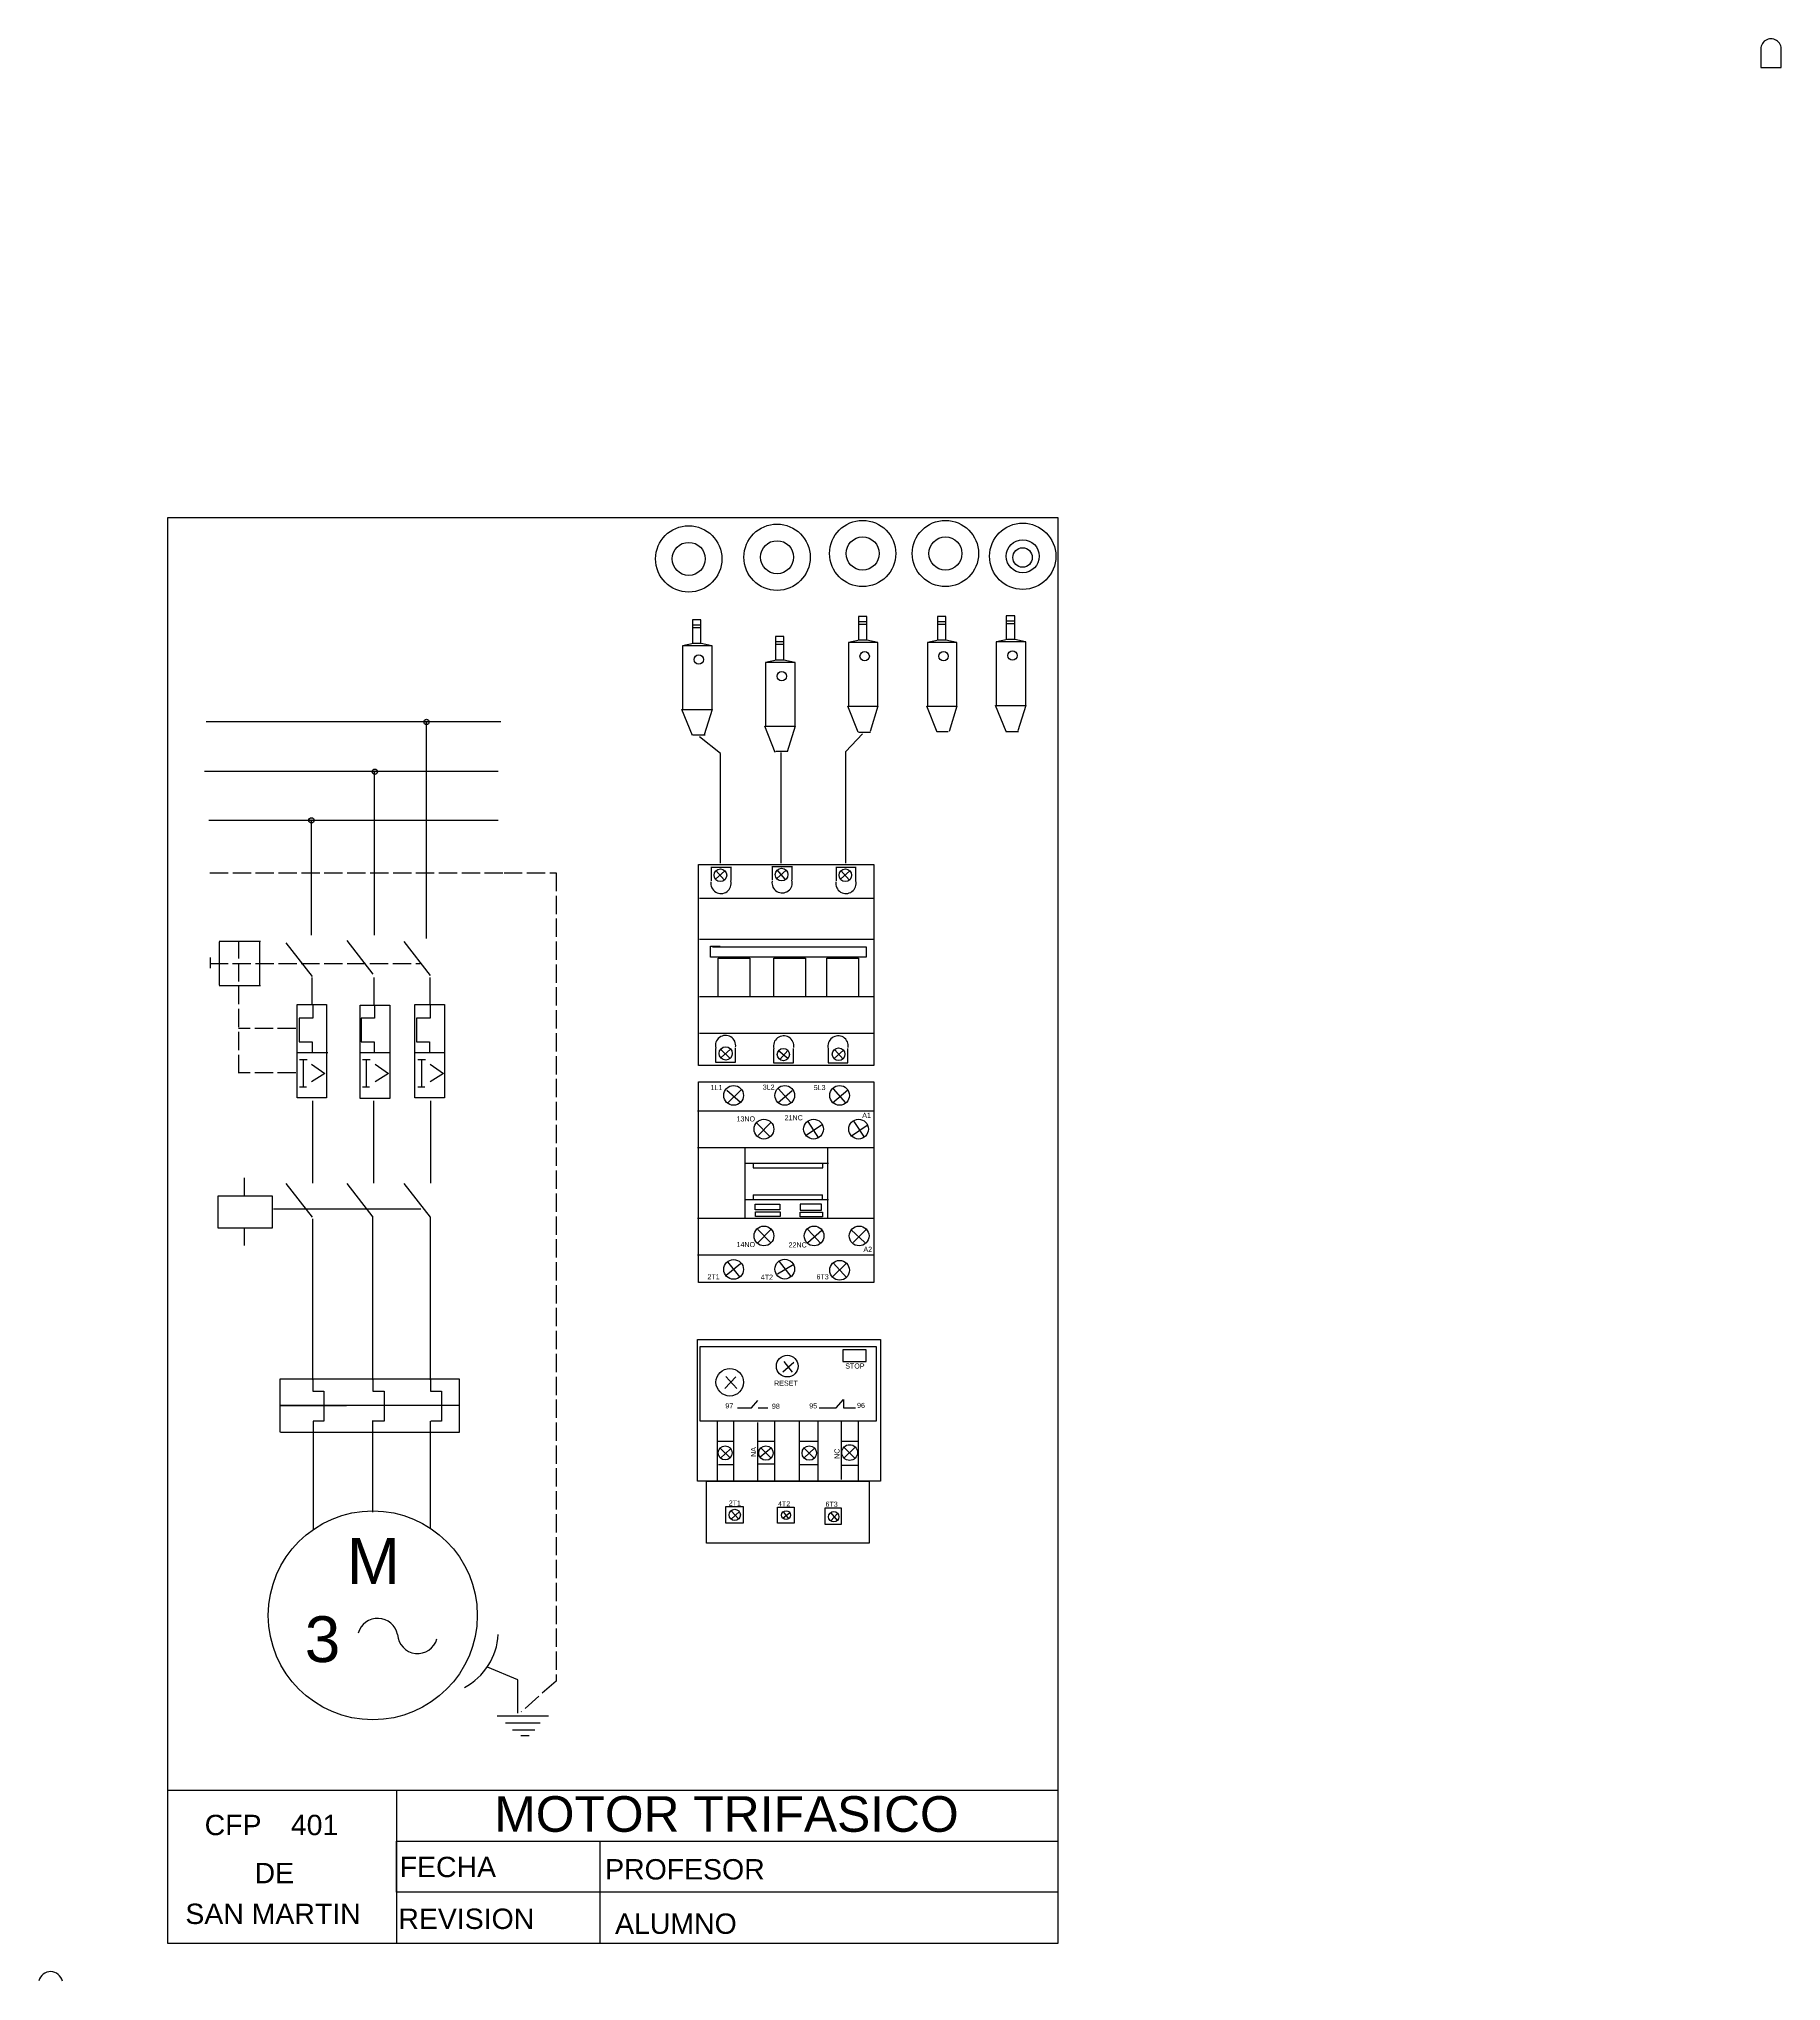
# Model space of a CAD drawing. Header units: millimetres. Extents: x 0 to 342, y 3 to 384.
import ezdxf

# ---------------------------------------------------------------- set-up
doc = ezdxf.new("R2010")
doc.units = ezdxf.units.MM
doc.header["$LTSCALE"] = 0.3
doc.linetypes.add('ACAD_ISO02W100', pattern=[15, 12, -3])
for name, color, linetype in [('carteleria', 7, 'Continuous'), ('circuito', 7, 'Continuous'), ('fomato y rotulo', 7, 'Continuous')]:
    doc.layers.add(name, color=color, linetype=linetype)
doc.styles.get("Standard").update_dxf_attribs({"font": 'arial.ttf'})

msp = doc.modelspace()

# ---------------------------------------------------------------- hatches: boundary and pattern name
at = {"layer": 'carteleria'}
h = msp.add_hatch(color=1, dxfattribs=at)
h.dxf.hatch_style = 1
h.paths.add_polyline_path([(76.41, 249.93, 0.022461), (76.41, 249.98), (75.91, 249.98), (75.91, 249.4, 0.396386)])
h.paths.add_polyline_path([(75.91, 249.98), (75.36, 249.98, 0.022461), (75.36, 249.93, 0.432268), (75.91, 249.4)])
h.paths.add_polyline_path([(75.36, 249.98), (75.91, 249.98), (76.41, 249.98, 0.913977)])
h.paths.add_polyline_path([(66.25, 240.14, 0.041409), (66.24, 240.23), (65.66, 240.23), (65.66, 239.62, 0.449227)])
h.paths.add_polyline_path([(65.66, 240.23), (65.2, 240.23, 0.041409), (65.2, 240.14, 0.380046), (65.66, 239.62)])
h.paths.add_polyline_path([(65.2, 240.23), (65.66, 240.23), (66.24, 240.23, 0.84679)])
h.paths.add_polyline_path([(53.26, 230.65), (52.75, 230.65, 0.033488), (52.75, 230.58, 0.404655), (53.26, 230.05)])
h.paths.add_polyline_path([(53.8, 230.58, 0.033488), (53.79, 230.65), (53.26, 230.65), (53.26, 230.05, 0.423837)])
h.paths.add_polyline_path([(52.75, 230.65), (53.26, 230.65), (53.79, 230.65, 0.874325)])

# ---------------------------------------------------------------- linework, layer by layer
for p, q in [((338.09, 381.97), (338.09, 378.54)), ((342.09, 378.54), (342.09, 382.2)), ((338.09, 378.54), (342.09, 378.54)), ((129.82, 270.01), (128.15, 270.01)), ((128.15, 270.01), (128.15, 265.3)), ((129.78, 268.95), (128.15, 268.95)), ((129.75, 268.44), (128.15, 268.44)), ((129.82, 265.33), (129.82, 270.01)), ((162.42, 270.66), (160.75, 270.66)), ((160.75, 270.66), (160.75, 265.95)), ((162.39, 269.61), (160.75, 269.61)), ((162.36, 269.09), (160.75, 269.09)), ((162.42, 265.98), (162.42, 270.66)), ((177.93, 270.66), (176.27, 270.66)), ((176.27, 270.66), (176.27, 265.95)), ((177.9, 269.61), (176.27, 269.61)), ((177.87, 269.09), (176.27, 269.09)), ((177.93, 265.98), (177.93, 270.66)), ((191.48, 270.8), (189.81, 270.8)), ((189.81, 270.8), (189.81, 266.08)), ((191.44, 269.74), (189.81, 269.74)), ((191.41, 269.23), (189.81, 269.23)), ((191.48, 266.12), (191.48, 270.8)), ((132, 264.89), (126.19, 264.89)), ((126.19, 264.89), (126.19, 252.39)), ((128.37, 265.33), (126.22, 264.87)), ((129.83, 265.33), (128.37, 265.33)), ((131.97, 264.87), (129.83, 265.33)), ((132, 252.39), (132, 264.89)), ((146.12, 266.73), (144.45, 266.73)), ((144.45, 266.73), (144.45, 262.01)), ((146.09, 265.67), (144.45, 265.67)), ((146.05, 265.15), (144.45, 265.15)), ((146.12, 262.05), (146.12, 266.73)), ((164.6, 265.54), (158.8, 265.54)), ((158.8, 265.54), (158.8, 253.05)), ((160.98, 265.99), (158.82, 265.53)), ((162.44, 265.99), (160.98, 265.99)), ((164.57, 265.53), (162.44, 265.99)), ((164.6, 253.05), (164.6, 265.54)), ((180.12, 265.54), (174.31, 265.54)), ((174.31, 265.54), (174.31, 253.05)), ((176.49, 265.99), (174.34, 265.53)), ((177.95, 265.99), (176.49, 265.99)), ((180.08, 265.53), (177.95, 265.99)), ((180.12, 253.05), (180.12, 265.54)), ((193.66, 265.67), (187.85, 265.67)), ((187.85, 265.67), (187.85, 253.18)), ((190.03, 266.12), (187.88, 265.66)), ((191.49, 266.12), (190.03, 266.12)), ((193.62, 265.66), (191.49, 266.12)), ((193.66, 253.18), (193.66, 265.67)), ((148.3, 261.6), (142.5, 261.6)), ((142.5, 261.6), (142.5, 249.11)), ((144.68, 262.05), (142.52, 261.59)), ((146.13, 262.05), (144.68, 262.05)), ((148.27, 261.59), (146.13, 262.05)), ((148.3, 249.11), (148.3, 261.6)), ((128.13, 247.23), (126.06, 252.39)), ((126.06, 252.39), (132, 252.39)), ((132, 252.39), (130.45, 247.36)), ((160.73, 247.89), (158.67, 253.05)), ((158.67, 253.05), (164.6, 253.05)), ((164.6, 253.05), (163.05, 248.02)), ((176.25, 247.89), (174.18, 253.05)), ((174.18, 253.05), (180.12, 253.05)), ((180.12, 253.05), (178.57, 248.02)), ((189.79, 248.02), (187.72, 253.18)), ((187.72, 253.18), (193.66, 253.18)), ((193.66, 253.18), (192.11, 248.15)), ((32.58, 249.98), (90.47, 249.98)), ((75.91, 207.36), (75.91, 249.98)), ((144.43, 243.95), (142.37, 249.11)), ((142.37, 249.11), (148.3, 249.11)), ((148.3, 249.11), (146.75, 244.08)), ((128.25, 247.38), (130.63, 247.38)), ((133.66, 243.71), (129.56, 246.98)), ((158.27, 244.12), (161.55, 247.6)), ((160.78, 247.91), (163.16, 247.91)), ((176.25, 248.04), (178.37, 248.04)), ((189.74, 248.04), (192.25, 248.04)), ((133.66, 222.2), (133.66, 243.71)), ((144.51, 244.21), (146.89, 244.21)), ((145.55, 222.2), (145.55, 243.91)), ((158.27, 222.2), (158.27, 244.12)), ((32.25, 240.23), (89.97, 240.23)), ((65.66, 208.02), (65.66, 240.22)), ((33.08, 230.65), (89.97, 230.65)), ((53.26, 208.02), (53.26, 230.68)), ((131.81, 221.48), (131.81, 218.69)), ((135.72, 218.77), (135.72, 221.48)), ((143.83, 221.61), (143.83, 218.82)), ((147.69, 221.45), (143.85, 221.45)), ((147.74, 218.9), (147.74, 221.61)), ((156.36, 221.48), (156.36, 218.69)), ((160.27, 218.77), (160.27, 221.48)), ((135.67, 221.32), (131.83, 221.32)), ((134.52, 220.69), (132.69, 219.01)), ((134.36, 218.93), (132.77, 220.76)), ((146.54, 220.81), (144.7, 219.14)), ((146.38, 219.06), (144.78, 220.89)), ((160.22, 221.32), (156.38, 221.32)), ((159.07, 220.69), (157.24, 219.01)), ((158.91, 218.93), (157.32, 220.76)), ((129.56, 215.3), (163.74, 215.3)), ((35.16, 206.82), (43.26, 206.82)), ((35.23, 202.47), (35.23, 206.72)), ((43.14, 202.47), (43.14, 206.72)), ((129.56, 207.22), (163.74, 207.22)), ((33.35, 203.61), (33.35, 201.52)), ((35.23, 198.21), (35.23, 202.47)), ((43.14, 198.21), (43.14, 202.47)), ((131.7, 203.69), (131.7, 205.87)), ((131.7, 205.87), (133.62, 205.87)), ((162.26, 203.69), (131.7, 203.69)), ((132.09, 205.74), (162.26, 205.74)), ((133.23, 196.1), (133.23, 203.5)), ((133.23, 203.5), (139.41, 203.5)), ((139.41, 203.5), (139.41, 196.1)), ((144.17, 196.1), (144.17, 203.5)), ((144.17, 203.5), (150.34, 203.5)), ((150.34, 203.5), (150.34, 196.1)), ((154.58, 196.1), (154.58, 203.5)), ((154.58, 203.5), (160.75, 203.5)), ((160.75, 203.5), (160.75, 196.1)), ((162.26, 205.74), (162.26, 203.69)), ((53.38, 194.31), (53.38, 199.74)), ((65.59, 194.31), (65.59, 199.74)), ((76.6, 194.31), (76.6, 199.74)), ((35.16, 198.16), (43.26, 198.16)), ((129.56, 195.98), (163.74, 195.98)), ((53.52, 191.72), (50.86, 191.72)), ((50.86, 191.72), (50.86, 187.09)), ((53.52, 194.33), (53.52, 191.72)), ((65.69, 191.72), (63.02, 191.72)), ((63.02, 191.72), (63.02, 187.09)), ((65.69, 194.33), (65.69, 191.72)), ((76.58, 191.72), (73.92, 191.72)), ((73.92, 191.72), (73.92, 187.09)), ((76.58, 194.33), (76.58, 191.72)), ((50.86, 187.09), (53.4, 187.09)), ((53.4, 187.09), (53.4, 185.01)), ((63.02, 187.09), (65.57, 187.09)), ((65.57, 187.09), (65.57, 185.01)), ((73.92, 187.09), (76.47, 187.09)), ((76.47, 187.09), (76.47, 185.01)), ((129.56, 188.8), (163.74, 188.8)), ((56.51, 184.92), (50.53, 184.92)), ((50.92, 183.63), (52.32, 183.63)), ((51.67, 183.62), (51.67, 178.25)), ((52.32, 183.63), (52.41, 183.63)), ((68.78, 184.92), (62.8, 184.92)), ((63.29, 183.63), (64.69, 183.63)), ((64.05, 183.62), (64.05, 178.25)), ((64.69, 183.63), (64.79, 183.63)), ((79.49, 184.92), (73.52, 184.92)), ((74.16, 183.63), (75.56, 183.63)), ((74.92, 183.62), (74.92, 178.25)), ((75.56, 183.63), (75.66, 183.63)), ((132.68, 185.76), (132.68, 183.05)), ((133.8, 184.01), (135.64, 185.6)), ((133.8, 185.52), (135.4, 183.93)), ((136.59, 183.05), (136.59, 185.84)), ((144.1, 185.68), (144.1, 182.97)), ((145.06, 185.36), (146.89, 183.85)), ((145.3, 183.61), (146.89, 185.36)), ((148.01, 182.97), (148.01, 185.76)), ((154.8, 185.68), (154.8, 182.97)), ((155.99, 183.77), (157.83, 185.44)), ((156.15, 185.52), (157.75, 183.69)), ((158.71, 182.97), (158.71, 185.76)), ((53.25, 182.69), (55.87, 180.83)), ((55.87, 180.83), (53.25, 179.24)), ((65.76, 182.69), (68.38, 180.83)), ((68.38, 180.83), (65.76, 179.24)), ((76.59, 182.69), (79.2, 180.83)), ((79.2, 180.83), (76.59, 179.24)), ((132.68, 183.05), (136.59, 183.05)), ((144.1, 182.97), (148.01, 182.97)), ((154.8, 182.97), (158.71, 182.97)), ((50.92, 178.21), (52.32, 178.21)), ((63.29, 178.21), (64.69, 178.21)), ((74.16, 178.21), (75.56, 178.21)), ((134.92, 177.59), (137.58, 175.24)), ((135, 175.01), (137.73, 177.66)), ((144.93, 175.09), (147.75, 177.51)), ((145.01, 177.9), (147.51, 175.16)), ((155.65, 175.09), (158.7, 177.66)), ((155.8, 177.82), (158.23, 175.09)), ((53.46, 175.47), (53.46, 159.29)), ((65.47, 175.47), (65.47, 159.29)), ((76.66, 175.48), (76.66, 159.3)), ((129.11, 173.52), (163.74, 173.52)), ((137.58, 175.24), (137.58, 175.09)), ((140.68, 171.2), (143.32, 168.48)), ((143.56, 171.2), (141.07, 168.64)), ((150.48, 168.76), (153.53, 170.79)), ((150.8, 171.41), (152.91, 168.13)), ((159.4, 168.6), (162.45, 170.71)), ((159.87, 171.41), (161.9, 168.37)), ((129.11, 166.33), (163.74, 166.33)), ((138.45, 166.12), (138.45, 152.37)), ((154.71, 166.12), (154.71, 152.37)), ((138.63, 163.26), (154.89, 163.26)), ((140.08, 163.19), (140.08, 162.29)), ((140.08, 162.29), (153.74, 162.29)), ((153.74, 162.29), (153.74, 163.19)), ((140.05, 157.03), (140.05, 156.13)), ((140.05, 157.02), (153.7, 157.02)), ((153.7, 156.12), (153.7, 157.01)), ((138.63, 156.12), (154.89, 156.12)), ((129.11, 152.4), (163.74, 152.4)), ((141.01, 150.23), (143.57, 147.59)), ((143.57, 150.23), (141.01, 147.59)), ((150.79, 150.23), (153.35, 147.43)), ((153.59, 149.99), (150.79, 147.59)), ((159.33, 150.15), (162.05, 147.67)), ((162.28, 150.23), (159.72, 147.67)), ((129.11, 145.21), (163.74, 145.21)), ((137.58, 143.45), (134.76, 141.18)), ((135, 143.84), (137.42, 140.87)), ((148.06, 143.29), (144.85, 141.42)), ((145.16, 143.92), (147.51, 140.95)), ((158.31, 143.45), (155.72, 140.95)), ((155.8, 143.68), (158.46, 140.71)), ((148.06, 124.1), (145.88, 122.14)), ((146.1, 124.25), (147.76, 122.14)), ((136.69, 121.24), (134.51, 118.98)), ((134.73, 121.31), (136.84, 118.98)), ((136.99, 115.13), (139.76, 115.13)), ((139.76, 115.13), (140.99, 116.59)), ((141.07, 115.13), (142.99, 115.13)), ((153.06, 115.13), (156.36, 115.13)), ((156.36, 115.13), (157.82, 116.82)), ((157.82, 116.82), (157.82, 115.13)), ((157.82, 115.13), (160.2, 115.13)), ((133.01, 112.53), (133.01, 100.83)), ((136.2, 112.41), (136.2, 100.83)), ((140.93, 112.29), (140.93, 100.71)), ((144.25, 112.41), (144.25, 100.71)), ((149.1, 112.53), (149.1, 100.59)), ((152.77, 112.41), (152.77, 100.83)), ((157.38, 112.41), (157.38, 101.07)), ((160.69, 112.41), (160.69, 100.83)), ((133.01, 108.63), (136.32, 108.63)), ((133.64, 107.18), (135.64, 105.28)), ((133.64, 105.28), (135.59, 107.13)), ((140.93, 108.63), (144.25, 108.63)), ((143.66, 107.27), (141.48, 105.46)), ((141.62, 107.22), (143.57, 105.32)), ((149.22, 108.63), (152.65, 108.63)), ((152.11, 107.22), (150.07, 105.32)), ((150.16, 107.18), (152.11, 105.18)), ((157.38, 108.63), (160.69, 108.63)), ((157.95, 107.36), (160.04, 105.28)), ((160.09, 107.46), (158, 105.37)), ((133.24, 104.02), (136.32, 104.02)), ((140.93, 104.14), (144.25, 104.14)), ((149.1, 104.02), (152.88, 104.02)), ((157.38, 103.9), (160.58, 103.9)), ((135.77, 94.9), (137.28, 93.3)), ((135.77, 93.3), (137.37, 94.77)), ((145.99, 93.57), (147.19, 94.54)), ((146.04, 94.63), (147, 93.35)), ((155.26, 94.58), (156.63, 92.93)), ((155.35, 92.93), (156.68, 94.4)), ((93.86, 61.73), (87.84, 64.19)), ((93.86, 55.18), (93.86, 61.73)), ((89.76, 54.63), (99.88, 54.63)), ((91.4, 53.26), (98.24, 53.26)), ((92.76, 51.9), (97.14, 51.9)), ((94.41, 50.8), (96.05, 50.8))]:
    msp.add_line(p, q, dxfattribs=at)
at = {"layer": 'carteleria', "linetype": 'ACAD_ISO02W100'}
for p, q in [((33.3, 220.28), (91.11, 220.28)), ((91.11, 220.28), (101.35, 220.28)), ((101.35, 220.28), (101.35, 61.45)), ((38.97, 180.94), (38.97, 206.85)), ((33.27, 202.49), (74.62, 202.49)), ((50.22, 189.67), (38.96, 189.67)), ((50.22, 180.96), (38.96, 180.96)), ((101.35, 61.45), (94.45, 55.41))]:
    msp.add_line(p, q, dxfattribs=at)
at = {"layer": 'carteleria'}
for points in [[(129.34, 221.92), (163.81, 221.92), (163.81, 182.45), (129.34, 182.45)], [(129.34, 179.24), (163.81, 179.24), (163.81, 139.77), (129.34, 139.77)], [(140.47, 155.16), (145.32, 155.16), (145.32, 154.07), (140.47, 154.07)], [(140.55, 153.68), (145.4, 153.68), (145.4, 152.74), (140.55, 152.74)], [(149.31, 153.99), (153.53, 153.99), (153.53, 155.16), (149.31, 155.16)], [(149.31, 153.6), (153.69, 153.6), (153.69, 152.67), (149.31, 152.67)], [(129.11, 128.59), (165.09, 128.59), (165.09, 100.74), (129.11, 100.74)], [(129.69, 127.18), (164.24, 127.18), (164.24, 112.53), (129.69, 112.53)], [(157.7, 124.25), (162.29, 124.25), (162.29, 126.58), (157.7, 126.58)], [(130.91, 100.74), (162.84, 100.74), (162.84, 88.6), (130.91, 88.6)], [(138.09, 92.5), (134.7, 92.5), (134.7, 95.77), (138.09, 95.77)], [(148.15, 92.5), (144.87, 92.5), (144.87, 95.65), (148.15, 95.65)], [(157.39, 92.26), (154.23, 92.26), (154.23, 95.53), (157.39, 95.53)]]:
    msp.add_lwpolyline(points, close=True, dxfattribs=at)
for centre, radius in [((127.41, 281.96), 6.51), ((144.77, 282.29), 6.51), ((161.59, 283.02), 6.51), ((161.59, 283.02), 3.25), ((177.86, 283.02), 6.51), ((177.86, 283.02), 3.25), ((193.05, 282.48), 6.51), ((127.41, 281.96), 3.25), ((144.77, 282.29), 3.25), ((193.05, 282.48), 3.25), ((193.02, 282.23), 1.91), ((161.99, 262.84), 0.919), ((177.5, 262.84), 0.919), ((191.04, 262.97), 0.919), ((129.39, 262.18), 0.919), ((145.69, 258.9), 0.919), ((75.88, 249.93), 0.526), ((65.72, 240.14), 0.526), ((53.27, 230.58), 0.526), ((133.64, 219.81), 1.24), ((145.66, 219.94), 1.24), ((158.19, 219.81), 1.24), ((134.68, 184.8), 1.3), ((146.01, 184.56), 1.2), ((156.87, 184.64), 1.24), ((136.23, 176.55), 1.94), ((146.29, 176.55), 1.94), ((157.05, 176.55), 1.94), ((142.2, 169.92), 1.94), ((151.94, 169.92), 1.94), ((160.79, 169.92), 1.94), ((142.2, 148.93), 1.94), ((152.05, 148.93), 1.94), ((160.9, 148.93), 1.94), ((136.23, 142.35), 1.94), ((146.29, 142.41), 1.94), ((157.05, 142.19), 1.94), ((135.48, 120.19), 2.71), ((146.78, 123.35), 2.13), ((134.57, 106.3), 1.38), ((142.59, 106.27), 1.42), ((151.11, 106.27), 1.42), ((159.04, 106.38), 1.54), ((136.46, 94.12), 1.1), ((146.54, 94.08), 0.871), ((155.9, 93.76), 1.02)]:
    msp.add_circle(centre, radius, dxfattribs=at)
for centre, radius, start, end in [((340.1, 382.14), 2, 353.6674, 187.3), ((133.75, 218.2), 2, 170.9918, 14.5522), ((145.77, 218.33), 2, 170.9918, 14.5522), ((158.3, 218.2), 2, 170.9918, 14.5522), ((134.65, 186.33), 2, 350.9918, 194.5522), ((146.07, 186.25), 2, 350.9918, 194.5522), ((156.77, 186.25), 2, 350.9918, 194.5522), ((2, 2), 2.38, 12.4895, 165.5374)]:
    msp.add_arc(centre, radius, start, end, dxfattribs=at)
at = {"layer": 'circuito'}
for p, q in [((53.47, 199.89), (48.33, 206.54)), ((65.4, 200.34), (60.26, 207)), ((76.64, 200.13), (71.5, 206.79)), ((40.07, 160.37), (40.07, 156.93)), ((53.47, 152.6), (48.33, 159.26)), ((65.4, 152.6), (60.26, 159.26)), ((76.64, 152.6), (71.5, 159.26)), ((74.79, 154.21), (45.79, 154.21)), ((40.07, 150.5), (40.07, 147.07)), ((53.52, 120.67), (53.52, 152.31)), ((65.35, 120.67), (65.35, 152.6)), ((76.64, 120.67), (76.64, 152.6)), ((82.35, 120.77), (47.03, 120.77)), ((47.03, 120.77), (47.03, 110.37)), ((53.52, 120.67), (53.52, 118.46)), ((53.52, 118.46), (55.73, 118.46)), ((55.73, 118.46), (55.73, 112.57)), ((65.35, 120.67), (65.35, 118.46)), ((65.35, 118.46), (67.56, 118.46)), ((67.56, 118.46), (67.56, 112.57)), ((76.64, 120.67), (76.64, 118.46)), ((76.64, 118.46), (78.85, 118.46)), ((78.85, 118.46), (78.85, 112.57)), ((82.35, 110.37), (82.35, 120.77)), ((82.35, 115.65), (47.03, 115.65)), ((47.03, 115.65), (60.17, 115.65)), ((55.73, 112.57), (53.59, 112.57)), ((53.6, 112.55), (53.6, 91.21)), ((65.36, 94.68), (65.36, 112.65)), ((67.56, 112.57), (65.42, 112.57)), ((76.69, 91.4), (76.69, 112.51)), ((78.85, 112.57), (76.7, 112.57)), ((47.21, 110.37), (82.35, 110.37))]:
    msp.add_line(p, q, dxfattribs=at)
for points in [[(50.44, 194.4), (56.25, 194.4), (56.25, 176.05), (50.44, 176.05)], [(62.86, 194.29), (68.66, 194.29), (68.66, 175.94), (62.86, 175.94)], [(73.59, 194.4), (79.39, 194.4), (79.39, 176.05), (73.59, 176.05)], [(45.52, 150.49), (34.91, 150.49), (34.91, 156.8), (45.52, 156.8)]]:
    msp.add_lwpolyline(points, close=True, dxfattribs=at)
msp.add_circle((65.32, 74.39), 20.53, dxfattribs=at)
for centre, radius, start, end in [((66.29, 69.81), 3.99, 11.7462, 164.0167), ((74.14, 70.84), 3.95, 183.1958, 344.1388), ((77.45, 71.3), 12.54, 297.8903, 356.9779)]:
    msp.add_arc(centre, radius, start, end, dxfattribs=at)
at = {"layer": 'fomato y rotulo'}
for p, q in [((200, 290), (25, 290)), ((25, 290), (25, 10)), ((200, 10), (200, 290)), ((110, 40), (25, 40)), ((200, 40), (70, 40)), ((70, 40), (70, 10)), ((200, 30), (200, 40)), ((70, 20), (70, 30)), ((70, 30), (200, 30)), ((110, 10), (110, 30)), ((200, 20), (70, 20)), ((25, 10), (200, 10)), ((70, 10), (110, 10))]:
    msp.add_line(p, q, dxfattribs=at)

# ---------------------------------------------------------------- texts
at = {"layer": 'carteleria', "char_height": 1, "attachment_point": 1}
for s, width, insert in [('1L1', 4.5365, (131.71, 178.59)), ('3L2', 6.4137, (141.96, 178.67)), ('5L3', 3.2068, (151.97, 178.59)), ('21NC', 1.9554, (146.26, 172.66)), ('A1', 1.0168, (161.51, 173.13)), ('14NO', 2.3465, (136.8, 147.74)), ('22NC', 5.2405, (147.04, 147.67)), ('A2', 4.5365, (161.75, 146.81)), ('2T1', 9.5423, (131.09, 141.41)), ('4T2', 3.2851, (141.57, 141.33)), ('6T3', 1.4861, (152.52, 141.41)), ('RESET', 4.8921, (144.19, 120.51)), ('97', 11.3744, (134.61, 116.05)), ('98', 2.9205, (143.76, 115.97)), ('95', 12.5272, (151.1, 116.05)), ('96', 7.7623, (160.49, 116.14)), ('2T1', 0.1469, (135.27, 96.95)), ('4T2', 5.949, (144.96, 96.81)), ('6T3', 4.9943, (154.29, 96.73))]:
    msp.add_mtext_dynamic_manual_height_columns(s, width=width, gutter_width=19.93, heights=[0], dxfattribs=dict(at, insert=insert))
for s, insert in [('13NO', (136.8, 172.43)), ('STOP', (158.17, 123.88))]:
    msp.add_mtext(s, dxfattribs=dict(at, insert=insert))
at = {"layer": 'carteleria', "insert": (139.63, 105.51), "char_height": 1, "attachment_point": 1, "rotation": 90}
msp.add_mtext('NA', dxfattribs=at)
at = {"layer": 'carteleria', "insert": (156.05, 105.14), "char_height": 1, "attachment_point": 1, "rotation": 90}
msp.add_mtext_dynamic_manual_height_columns('NC', width=3.4926, gutter_width=19.93, heights=[0], dxfattribs=at)
at = {"layer": 'circuito'}
for s, p in [('M', (60.21, 80.56)), ('3', (51.95, 65.21))]:
    msp.add_text(s, height=9, dxfattribs=at).set_placement(p)
at = {"layer": 'fomato y rotulo'}
for s, height, p in [('MOTOR TRIFASICO', 7, (89.21, 31.86)), ('CFP', 4, (32.28, 31.2)), ('401', 4, (49.22, 31.2)), ('FECHA', 4, (70.61, 22.95)), ('DE', 4, (42.09, 21.75)), ('PROFESOR', 4, (110.99, 22.49)), ('SAN MARTIN', 4, (28.49, 13.74)), ('REVISION', 4, (70.35, 12.77)), ('ALUMNO', 4, (112.94, 11.81))]:
    msp.add_text(s, height=height, dxfattribs=at).set_placement(p)

doc.saveas('drawing.dxf')
